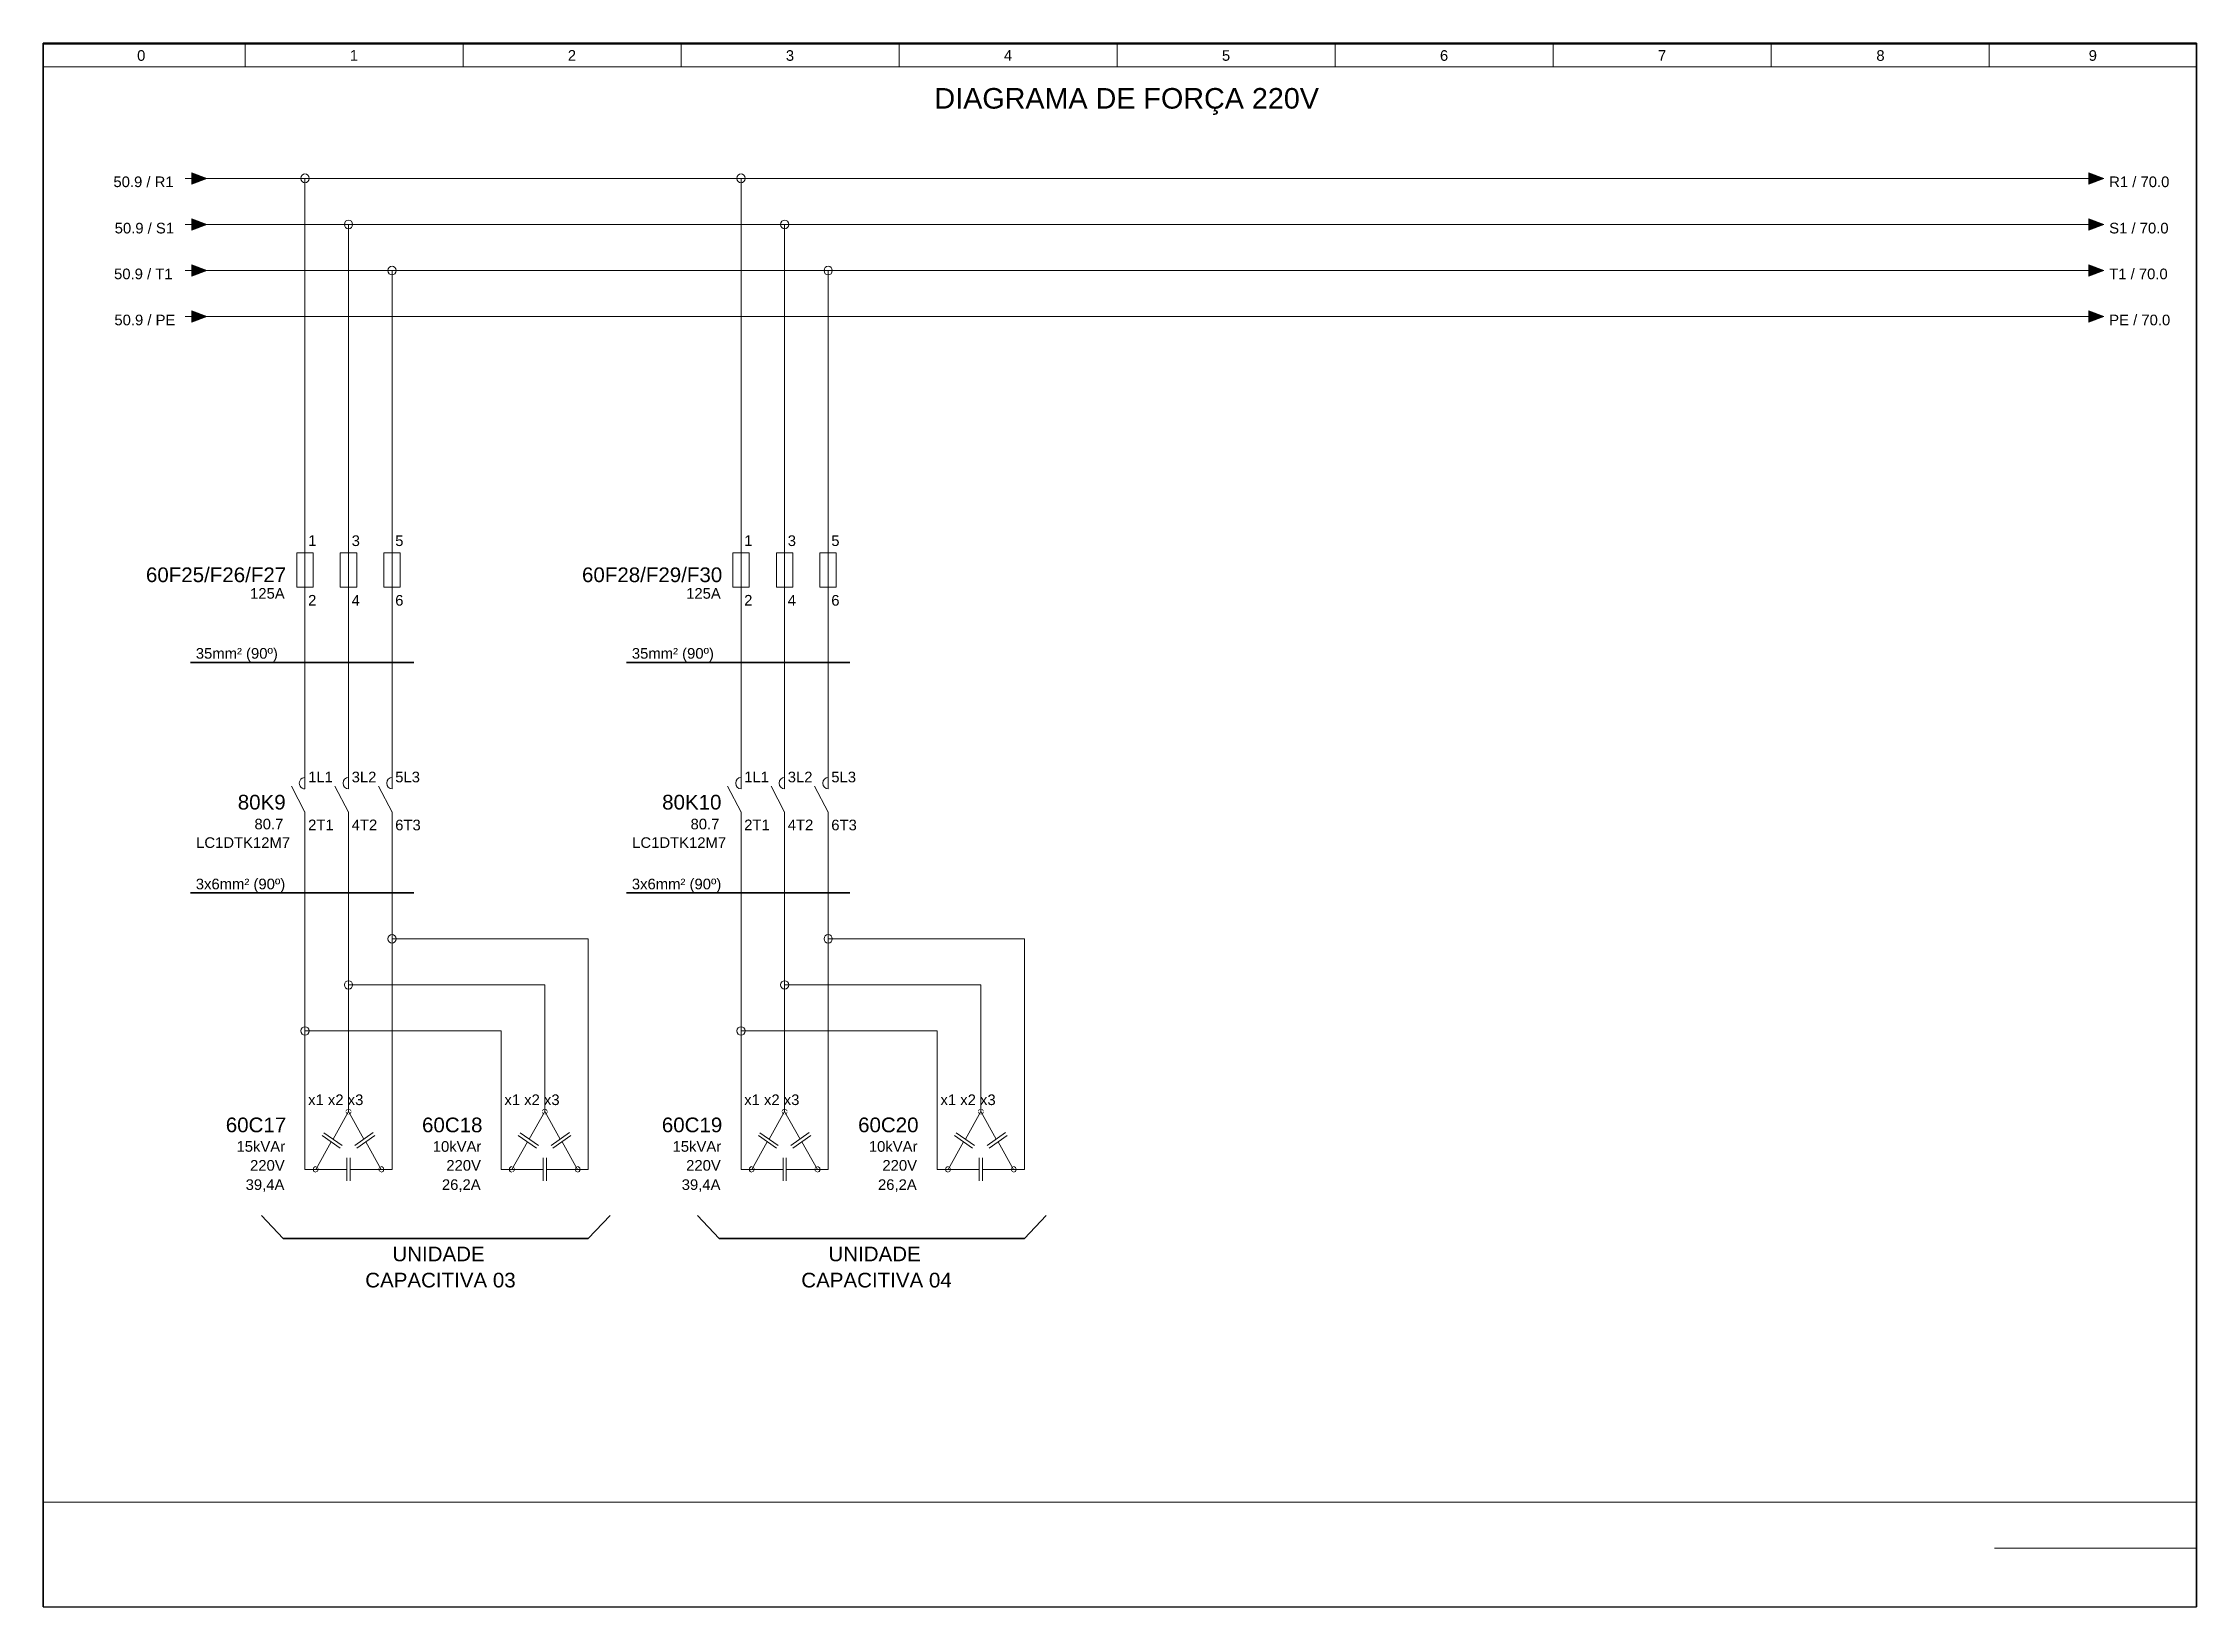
# Model space of a CAD drawing. Header units: millimetres. Extents: x 1004 to 59588, y 686 to 38112.
# Drawn here: x 11146 to 15161, y 5868 to 8784 of the extents above; entities that cross this region are included whole.
import ezdxf

# ---------------------------------------------------------------- set-up
doc = ezdxf.new("R2010")
doc.units = ezdxf.units.MM
for name, color, linetype in [('PDF7_Geometry', 7, 'Continuous'), ('PDF7_Solid Fills', 7, 'Continuous'), ('PDF7_Text', 7, 'Continuous')]:
    doc.layers.add(name, color=color, linetype=linetype)
doc.styles.add('PDF Arial', font='arial.ttf')

msp = doc.modelspace()

# ---------------------------------------------------------------- texts
at = {"layer": 'PDF7_Text', "attachment_point": 7, "style": 'PDF Arial'}
for s, insert, char_height in [('0', (11321.04, 8750.48), 19.79), ('1', (11717.51, 8750.9), 19.79), ('2', (12123.99, 8750.9), 19.79), ('3', (12530.46, 8750.48), 19.79), ('4', (12936.93, 8750.9), 19.79), ('5', (13343.4, 8750.48), 19.79), ('6', (13749.88, 8750.48), 19.79), ('7', (14156.35, 8750.9), 19.79), ('8', (14563.41, 8750.44), 19.79), ('9', (14959.3, 8750.51), 19.79), ('DIAGRAMA DE FORÇA 220V', (12807.51, 8649.85), 38.3174), ('50.9 / R1', (11276.91, 8515.02), 19.79), ('R1 / 70.0', (14997.51, 8515.02), 19.79), ('50.9 / S1', (11279.27, 8428.63), 19.79), ('S1 / 70.0', (14997.51, 8428.63), 19.79), ('50.9 / T1', (11278.09, 8343.25), 19.79), ('T1 / 70.0', (14997.51, 8343.25), 19.79), ('50.9 / PE', (11278.68, 8257.37), 19.79), ('PE / 70.0', (14997.51, 8257.37), 19.79), ('1', (11639.87, 7846.2), 19.79), ('3', (11721.04, 7845.78), 19.79), ('5', (11802.22, 7845.78), 19.79), ('1', (12452.81, 7846.2), 19.79), ('3', (12533.98, 7845.78), 19.79), ('5', (12615.16, 7845.78), 19.79), ('60F25/F26/F27', (11337.51, 7778.38), 27.3696), ('60F28/F29/F30', (12150.45, 7778.38), 27.3696), ('125A', (11531.63, 7747.54), 19.79), ('2', (11639.87, 7735.02), 19.79), ('4', (11721.04, 7735.02), 19.79), ('6', (11802.22, 7734.6), 19.79), ('125A', (12344.57, 7747.54), 19.79), ('2', (12452.81, 7735.02), 19.79), ('4', (12533.98, 7735.02), 19.79), ('6', (12615.16, 7734.6), 19.79), ('35mm² (90º)', (11430.45, 7630.05), 19.7903), ('35mm² (90º)', (12243.4, 7630.05), 19.7903), ('1L1', (11639.87, 7405.61), 19.79), ('3L2', (11721.04, 7405.19), 19.79), ('5L3', (11802.22, 7405.19), 19.79), ('1L1', (12452.81, 7405.61), 19.79), ('3L2', (12533.98, 7405.19), 19.79), ('5L3', (12615.16, 7405.19), 19.79), ('80K9', (11508.69, 7354.38), 27.37), ('80K10', (12299.87, 7354.38), 27.37), ('80.7', (11539.86, 7317.5), 19.79), ('2T1', (11639.87, 7316.2), 19.79), ('4T2', (11721.04, 7316.2), 19.79), ('6T3', (11802.22, 7315.78), 19.79), ('80.7', (12352.81, 7317.5), 19.79), ('2T1', (12452.81, 7316.2), 19.79), ('4T2', (12533.98, 7316.2), 19.79), ('6T3', (12615.16, 7315.78), 19.79), ('LC1DTK12M7', (11431.04, 7282.89), 19.79), ('LC1DTK12M7', (12243.98, 7282.89), 19.79), ('3x6mm² (90º)', (11430.45, 7200.05), 19.7903), ('3x6mm² (90º)', (12243.4, 7200.05), 19.7903), ('x1 x2 x3', (11639.87, 6803.42), 19.79), ('x1 x2 x3', (12005.75, 6803.42), 19.79), ('x1 x2 x3', (12452.81, 6803.42), 19.79), ('x1 x2 x3', (12818.69, 6803.42), 19.79), ('60C17', (11486.34, 6752.68), 27.37), ('60C18', (11852.22, 6752.62), 27.37), ('60C19', (12299.28, 6752.68), 27.37), ('60C20', (12665.16, 6752.68), 27.37), ('15kVAr', (11506.34, 6716.37), 19.79), ('10kVAr', (11872.22, 6716.37), 19.79), ('15kVAr', (12319.28, 6716.37), 19.79), ('10kVAr', (12685.16, 6716.37), 19.79), ('39,4A', (11523.39, 6641.79), 19.79), ('220V', (11531.63, 6681.07), 19.79), ('26,2A', (11889.28, 6641.79), 19.79), ('220V', (11897.51, 6681.07), 19.79), ('39,4A', (12336.34, 6641.79), 19.79), ('220V', (12344.57, 6681.07), 19.79), ('26,2A', (12702.22, 6641.79), 19.79), ('220V', (12710.45, 6681.07), 19.79), ('UNIDADE', (11796.93, 6512.09), 27.37), ('UNIDADE', (12609.87, 6512.09), 27.37), ('CAPACITIVA 03', (11746.34, 6463.26), 27.3696), ('CAPACITIVA 04', (12559.28, 6463.26), 27.3696)]:
    msp.add_mtext(s, dxfattribs=dict(at, insert=insert, char_height=char_height))

# ---------------------------------------------------------------- hatches: boundary and pattern name
at = {"layer": 'PDF7_Geometry', "transparency": 33554559}
msp.add_hatch(color=256, dxfattribs=at).paths.add_polyline_path([(14963.39, 8272.67), (14966.92, 8272.67), (14968.1, 8273.84), (14966.92, 8275.02), (14963.39, 8275.02)])
h = msp.add_hatch(color=256, dxfattribs=at)
h.paths.add_polyline_path([(11715.16, 6791.49), (11720.45, 6791.49)], flags=0)
h.paths.add_polyline_path([(11720.45, 6791.49, 0.4166667), (11715.16, 6796.78)], flags=0)
h.paths.add_polyline_path([(11715.16, 6796.78, 0.4166667), (11709.87, 6791.49)], flags=0)
h.paths.add_polyline_path([(11709.87, 6791.49, 0.4166667), (11715.16, 6786.2)], flags=0)
h.paths.add_polyline_path([(11715.16, 6786.2, 0.4166667), (11720.45, 6791.49)], flags=0)
h = msp.add_hatch(color=256, dxfattribs=at)
h.paths.add_polyline_path([(12081.04, 6791.49), (12086.33, 6791.49)], flags=0)
h.paths.add_polyline_path([(12086.33, 6791.49, 0.4166667), (12081.04, 6796.78)], flags=0)
h.paths.add_polyline_path([(12081.04, 6796.78, 0.4166667), (12075.75, 6791.49)], flags=0)
h.paths.add_polyline_path([(12075.75, 6791.49, 0.4166667), (12081.04, 6786.2)], flags=0)
h.paths.add_polyline_path([(12081.04, 6786.2, 0.4166667), (12086.33, 6791.49)], flags=0)
h = msp.add_hatch(color=256, dxfattribs=at)
h.paths.add_polyline_path([(12528.1, 6791.49), (12533.39, 6791.49)], flags=0)
h.paths.add_polyline_path([(12533.39, 6791.49, 0.4166667), (12528.1, 6796.78)], flags=0)
h.paths.add_polyline_path([(12528.1, 6796.78, 0.4166667), (12522.81, 6791.49)], flags=0)
h.paths.add_polyline_path([(12522.81, 6791.49, 0.4166667), (12528.1, 6786.2)], flags=0)
h.paths.add_polyline_path([(12528.1, 6786.2, 0.4166667), (12533.39, 6791.49)], flags=0)
h = msp.add_hatch(color=256, dxfattribs=at)
h.paths.add_polyline_path([(12893.98, 6791.49), (12899.28, 6791.49)], flags=0)
h.paths.add_polyline_path([(12899.28, 6791.49, 0.4166667), (12893.98, 6796.78)], flags=0)
h.paths.add_polyline_path([(12893.98, 6796.78, 0.4166667), (12888.69, 6791.49)], flags=0)
h.paths.add_polyline_path([(12888.69, 6791.49, 0.4166667), (12893.98, 6786.2)], flags=0)
h.paths.add_polyline_path([(12893.98, 6786.2, 0.4166667), (12899.28, 6791.49)], flags=0)
h = msp.add_hatch(color=256, dxfattribs=at)
h.paths.add_polyline_path([(11653.98, 6683.84), (11659.28, 6683.84)], flags=0)
h.paths.add_polyline_path([(11659.28, 6683.84, 0.4166667), (11653.98, 6689.14)], flags=0)
h.paths.add_polyline_path([(11653.98, 6678.55, 0.4166667), (11659.28, 6683.84)], flags=0)
h = msp.add_hatch(color=256, dxfattribs=at)
h.paths.add_polyline_path([(11776.33, 6683.84), (11781.04, 6683.84)], flags=0)
h.paths.add_polyline_path([(11776.33, 6689.14, 0.4166667), (11771.04, 6683.84)], flags=0)
h.paths.add_polyline_path([(11771.04, 6683.84, 0.4166667), (11776.33, 6678.55)], flags=0)
h = msp.add_hatch(color=256, dxfattribs=at)
h.paths.add_polyline_path([(12019.86, 6683.84), (12025.16, 6683.84)], flags=0)
h.paths.add_polyline_path([(12025.16, 6683.84, 0.4166667), (12019.86, 6689.14)], flags=0)
h.paths.add_polyline_path([(12019.86, 6678.55, 0.4166667), (12025.16, 6683.84)], flags=0)
h = msp.add_hatch(color=256, dxfattribs=at)
h.paths.add_polyline_path([(12142.22, 6683.84), (12146.92, 6683.84)], flags=0)
h.paths.add_polyline_path([(12142.22, 6689.14, 0.4166667), (12136.92, 6683.84)], flags=0)
h.paths.add_polyline_path([(12136.92, 6683.84, 0.4166667), (12142.22, 6678.55)], flags=0)
h = msp.add_hatch(color=256, dxfattribs=at)
h.paths.add_polyline_path([(12466.92, 6683.84), (12472.22, 6683.84)], flags=0)
h.paths.add_polyline_path([(12472.22, 6683.84, 0.4166667), (12466.92, 6689.14)], flags=0)
h.paths.add_polyline_path([(12466.92, 6678.55, 0.4166667), (12472.22, 6683.84)], flags=0)
h = msp.add_hatch(color=256, dxfattribs=at)
h.paths.add_polyline_path([(12589.28, 6683.84), (12593.98, 6683.84)], flags=0)
h.paths.add_polyline_path([(12589.28, 6689.14, 0.4166667), (12583.98, 6683.84)], flags=0)
h.paths.add_polyline_path([(12583.98, 6683.84, 0.4166667), (12589.28, 6678.55)], flags=0)
h = msp.add_hatch(color=256, dxfattribs=at)
h.paths.add_polyline_path([(12832.81, 6683.84), (12838.1, 6683.84)], flags=0)
h.paths.add_polyline_path([(12838.1, 6683.84, 0.4166667), (12832.81, 6689.14)], flags=0)
h.paths.add_polyline_path([(12832.81, 6678.55, 0.4166667), (12838.1, 6683.84)], flags=0)
h = msp.add_hatch(color=256, dxfattribs=at)
h.paths.add_polyline_path([(12955.16, 6683.84), (12959.86, 6683.84)], flags=0)
h.paths.add_polyline_path([(12955.16, 6689.14, 0.4166667), (12949.86, 6683.84)], flags=0)
h.paths.add_polyline_path([(12949.86, 6683.84, 0.4166667), (12955.16, 6678.55)], flags=0)

# ---------------------------------------------------------------- linework, layer by layer
at = {"layer": 'PDF7_Geometry', "lineweight": 25}
for points in [[(15160.45, 8783.84), (11145.75, 8783.84), (11145.75, 5867.96), (15160.45, 5867.96)], [(11145.75, 5867.96), (11145.75, 8783.84)], [(15160.45, 8782.67), (11145.75, 8782.67)], [(15160.45, 5867.96), (15160.45, 8783.84)]]:
    msp.add_lwpolyline(points, close=True, dxfattribs=at)
at = {"layer": 'PDF7_Geometry', "lineweight": 13}
for points in [[(11522.22, 8782.67), (11522.22, 8739.73)], [(11928.69, 8782.67), (11928.69, 8739.73)], [(12335.16, 8782.67), (12335.16, 8739.73)], [(12741.63, 8782.67), (12741.63, 8739.73)], [(13148.1, 8782.67), (13148.1, 8739.73)], [(13554.57, 8782.67), (13554.57, 8739.73)], [(13961.04, 8782.67), (13961.04, 8739.73)], [(14367.51, 8782.67), (14367.51, 8739.73)], [(14773.98, 8782.67), (14773.98, 8739.73)], [(11145.75, 8739.73), (15160.45, 8739.73)]]:
    msp.add_lwpolyline(points, dxfattribs=at)
at = {"layer": 'PDF7_Geometry', "lineweight": 18}
for points in [[(11410.45, 8531.49), (11422.81, 8531.49)], [(11613.39, 8531.49), (11653.98, 8531.49), (12446.92, 8531.49), (12446.92, 7843.84), (12446.92, 7757.96), (12446.92, 7414.43), (12446.92, 7393.25)], [(11633.98, 8531.49), (11633.98, 8510.31)], [(12426.33, 8531.49), (12466.92, 8531.49), (14966.92, 8531.49)], [(12446.92, 8531.49), (12446.92, 8510.31)], [(14946.92, 8531.49), (14959.28, 8531.49)], [(11410.45, 8445.61), (11422.81, 8445.61)], [(11430.45, 8445.61), (11715.16, 8445.61), (11715.16, 7843.84), (11715.16, 7757.96), (11715.16, 7414.43), (11715.16, 7393.25)], [(11694.57, 8445.61), (11735.16, 8445.61), (12528.1, 8445.61), (12528.1, 7843.84), (12528.1, 7757.96), (12528.1, 7414.43), (12528.1, 7393.25)], [(11715.16, 8445.61), (11715.16, 8424.43)], [(12507.51, 8445.61), (12548.69, 8445.61), (14966.92, 8445.61)], [(12528.1, 8445.61), (12528.1, 8424.43)], [(14946.92, 8445.61), (14959.28, 8445.61)], [(11410.45, 8359.73), (11422.81, 8359.73)], [(11430.45, 8359.73), (11796.33, 8359.73), (11796.33, 7843.84), (11796.33, 7757.96), (11796.33, 7414.43), (11796.33, 7393.25)], [(11776.33, 8359.73), (11816.92, 8359.73), (12609.28, 8359.73), (12609.28, 7843.84), (12609.28, 7757.96), (12609.28, 7414.43), (12609.28, 7393.25)], [(11796.33, 8359.73), (11796.33, 8337.96)], [(12589.28, 8359.73), (12629.86, 8359.73), (14966.92, 8359.73)], [(12609.28, 8359.73), (12609.28, 8337.96)], [(14946.92, 8359.73), (14959.28, 8359.73)], [(11410.45, 8273.84), (11422.81, 8273.84)], [(11430.45, 8273.84), (14966.92, 8273.84)], [(14946.92, 8273.84), (14959.28, 8273.84)], [(11608.69, 7398.55), (11633.98, 7349.73)], [(11689.87, 7398.55), (11715.16, 7349.73)], [(11771.04, 7398.55), (11796.33, 7349.73)], [(12421.63, 7398.55), (12446.92, 7349.73)], [(12502.81, 7398.55), (12528.1, 7349.73)], [(12583.98, 7398.55), (12609.28, 7349.73)], [(11633.98, 7350.31), (11633.98, 7328.55), (11633.98, 6942.08), (11633.98, 6812.67), (11633.98, 6683.84), (11712.22, 6683.84)], [(11715.16, 7350.31), (11715.16, 7328.55), (11715.16, 7027.96), (11715.16, 6812.67), (11715.16, 6791.49), (11686.34, 6740.31)], [(11796.33, 7350.31), (11796.33, 7328.55), (11796.33, 7113.84), (11796.33, 6812.67), (11796.33, 6683.84), (11718.1, 6683.84)], [(12446.92, 7350.31), (12446.92, 7328.55), (12446.92, 6942.08), (12446.92, 6812.67), (12446.92, 6683.84), (12525.16, 6683.84)], [(12528.1, 7350.31), (12528.1, 7328.55), (12528.1, 7027.96), (12528.1, 6812.67), (12528.1, 6791.49), (12499.28, 6740.31)], [(12609.28, 7350.31), (12609.28, 7328.55), (12609.28, 7113.84), (12609.28, 6812.67), (12609.28, 6683.84), (12531.04, 6683.84)], [(11796.33, 7135.02), (11796.33, 7092.08)], [(11796.33, 7113.84), (11816.92, 7113.84), (12162.22, 7113.84), (12162.22, 6812.67), (12162.22, 6683.84), (12083.98, 6683.84)], [(12142.22, 7113.84), (12162.22, 7113.84), (12162.22, 7092.08)], [(12609.28, 7135.02), (12609.28, 7092.08)], [(12609.28, 7113.84), (12629.86, 7113.84), (12975.16, 7113.84), (12975.16, 6812.67), (12975.16, 6683.84), (12896.92, 6683.84)], [(12955.16, 7113.84), (12975.16, 7113.84), (12975.16, 7092.08)], [(11715.16, 7049.14), (11715.16, 7006.2)], [(11715.16, 7027.96), (11735.16, 7027.96), (12081.04, 7027.96), (12081.04, 6812.67), (12081.04, 6791.49), (12052.22, 6740.31)], [(12060.45, 7027.96), (12081.04, 7027.96), (12081.04, 7006.2)], [(12528.1, 7049.14), (12528.1, 7006.2)], [(12528.1, 7027.96), (12548.69, 7027.96), (12893.98, 7027.96), (12893.98, 6812.67), (12893.98, 6791.49), (12865.16, 6740.31)], [(12873.39, 7027.96), (12893.98, 7027.96), (12893.98, 7006.2)], [(11633.98, 6963.25), (11633.98, 6920.31)], [(12446.92, 6963.25), (12446.92, 6920.31)], [(11633.98, 6942.08), (11653.98, 6942.08), (11999.86, 6942.08), (11999.86, 6812.67), (11999.86, 6683.84), (12078.1, 6683.84)], [(11979.28, 6942.08), (11999.86, 6942.08), (11999.86, 6920.31)], [(12446.92, 6942.08), (12466.92, 6942.08), (12812.81, 6942.08), (12812.81, 6812.67), (12812.81, 6683.84), (12891.04, 6683.84)], [(12792.22, 6942.08), (12812.81, 6942.08), (12812.81, 6920.31)], [(11715.16, 6791.49), (11743.98, 6740.31)], [(12081.04, 6791.49), (12109.86, 6740.31)], [(12528.1, 6791.49), (12556.92, 6740.31)], [(12893.98, 6791.49), (12922.81, 6740.31)], [(11665.75, 6746.78), (11699.87, 6723.25)], [(11669.28, 6752.08), (11703.39, 6728.55)], [(11726.92, 6728.55), (11761.04, 6752.67)], [(11730.45, 6723.25), (11763.98, 6746.78)], [(12031.63, 6746.78), (12065.75, 6723.25)], [(12035.16, 6752.08), (12069.28, 6728.55)], [(12092.81, 6728.55), (12126.92, 6752.67)], [(12096.33, 6723.25), (12129.86, 6746.78)], [(12479.28, 6746.78), (12512.81, 6723.25)], [(12482.22, 6752.08), (12516.33, 6728.55)], [(12539.86, 6728.55), (12573.98, 6752.67)], [(12543.39, 6723.25), (12576.92, 6746.78)], [(12845.16, 6746.78), (12878.69, 6723.25)], [(12848.1, 6752.08), (12882.22, 6728.55)], [(12905.75, 6728.55), (12939.86, 6752.67)], [(12909.28, 6723.25), (12942.81, 6746.78)], [(11682.81, 6735.02), (11653.98, 6683.84)], [(11712.22, 6705.61), (11712.22, 6662.67)], [(11718.1, 6705.61), (11718.1, 6662.67)], [(11747.51, 6735.02), (11776.33, 6683.84)], [(12048.69, 6735.02), (12019.86, 6683.84)], [(12078.1, 6705.61), (12078.1, 6662.67)], [(12083.98, 6705.61), (12083.98, 6662.67)], [(12113.39, 6735.02), (12142.22, 6683.84)], [(12495.75, 6735.02), (12466.92, 6683.84)], [(12525.16, 6705.61), (12525.16, 6662.67)], [(12531.04, 6705.61), (12531.04, 6662.67)], [(12560.45, 6735.02), (12589.28, 6683.84)], [(12861.63, 6735.02), (12832.81, 6683.84)], [(12891.04, 6705.61), (12891.04, 6662.67)], [(12896.92, 6705.61), (12896.92, 6662.67)], [(12926.33, 6735.02), (12955.16, 6683.84)]]:
    msp.add_lwpolyline(points, dxfattribs=at)
for points in [[(11422.81, 8520.9), (11422.81, 8542.08), (11451.04, 8531.49)], [(14959.28, 8520.9), (14959.28, 8542.08), (14987.51, 8531.49)], [(11422.81, 8435.02), (11422.81, 8456.2), (11451.04, 8445.61)], [(14959.28, 8435.02), (14959.28, 8456.2), (14987.51, 8445.61)], [(11422.81, 8349.14), (11422.81, 8370.31), (11451.04, 8359.73)], [(14959.28, 8349.14), (14959.28, 8370.31), (14987.51, 8359.73)], [(11422.81, 8263.25), (11422.81, 8284.43), (11451.04, 8273.84)], [(14959.28, 8263.25), (14959.28, 8284.43), (14987.51, 8273.84)], [(11618.69, 7769.14), (11649.28, 7769.14), (11649.28, 7833.25), (11618.69, 7833.25)], [(11699.87, 7769.14), (11730.45, 7769.14), (11730.45, 7833.25), (11699.87, 7833.25)], [(11781.04, 7769.14), (11811.63, 7769.14), (11811.63, 7833.25), (11781.04, 7833.25)], [(12431.63, 7769.14), (12462.22, 7769.14), (12462.22, 7833.25), (12431.63, 7833.25)], [(12512.81, 7769.14), (12543.39, 7769.14), (12543.39, 7833.25), (12512.81, 7833.25)], [(12593.98, 7769.14), (12624.57, 7769.14), (12624.57, 7833.25), (12593.98, 7833.25)]]:
    msp.add_lwpolyline(points, close=True, dxfattribs=at)
msp.add_lwpolyline([(11430.45, 8531.49), (11633.98, 8531.49), (11633.98, 7843.84), (11633.98, 7757.96), (11633.98, 7414.43), (11633.98, 7393.25, -1.0041929), (11633.98, 7414.43)], format="xyb", dxfattribs=at)
at = {"layer": 'PDF7_Geometry', "lineweight": 35}
for points in [[(11420.45, 7629.14), (11836.92, 7629.14)], [(12233.39, 7629.14), (12649.86, 7629.14)], [(11420.45, 7199.73), (11836.92, 7199.73)], [(12233.39, 7199.73), (12649.86, 7199.73)], [(11552.81, 6597.96), (11593.39, 6555.02), (12162.22, 6555.02), (12202.81, 6597.96)], [(12365.75, 6597.96), (12406.33, 6555.02), (12975.16, 6555.02), (13015.75, 6597.96)]]:
    msp.add_lwpolyline(points, dxfattribs=at)
at = {"layer": 'PDF7_Geometry', "lineweight": 9}
for points in [[(11145.75, 6063.25), (15161.04, 6063.25)], [(14783.98, 5977.37), (15159.28, 5977.37)]]:
    msp.add_lwpolyline(points, dxfattribs=at)
at = {"layer": 'PDF7_Geometry', "color": 7, "lineweight": 13, "true_color": 0xffffff}
msp.add_lwpolyline([(11145.76, 5867.96), (11145.75, 5867.97)], dxfattribs=at)
at = {"layer": 'PDF7_Geometry', "lineweight": 25}
msp.add_lwpolyline([(11145.75, 5867.96), (15160.45, 5867.96)], dxfattribs=at)
msp.add_lwpolyline([(11145.75, 5867.96), (15160.45, 5867.96)], dxfattribs=at)
at = {"layer": 'PDF7_Geometry', "lineweight": 18}
for points in [[(11633.98, 8539.73), (11629.87, 8539.73), (11626.34, 8536.2), (11626.34, 8531.49)], [(11626.34, 8531.49), (11626.34, 8527.37), (11629.87, 8523.25), (11633.98, 8523.25)], [(11641.63, 8531.49), (11641.63, 8536.2), (11638.1, 8539.73), (11633.98, 8539.73)], [(11633.98, 8523.25), (11638.1, 8523.25), (11641.63, 8527.37), (11641.63, 8531.49)], [(12446.92, 8539.73), (12442.81, 8539.73), (12439.28, 8536.2), (12439.28, 8531.49)], [(12439.28, 8531.49), (12439.28, 8527.37), (12442.81, 8523.25), (12446.92, 8523.25)], [(12454.57, 8531.49), (12454.57, 8536.2), (12451.04, 8539.73), (12446.92, 8539.73)], [(12446.92, 8523.25), (12451.04, 8523.25), (12454.57, 8527.37), (12454.57, 8531.49)], [(11715.16, 8453.84), (11711.04, 8453.84), (11707.51, 8450.31), (11707.51, 8445.61)], [(11707.51, 8445.61), (11707.51, 8440.9), (11711.04, 8437.37), (11715.16, 8437.37)], [(11722.81, 8445.61), (11722.81, 8450.31), (11719.28, 8453.84), (11715.16, 8453.84)], [(11715.16, 8437.37), (11719.28, 8437.37), (11722.81, 8440.9), (11722.81, 8445.61)], [(12528.1, 8453.84), (12523.98, 8453.84), (12520.45, 8450.31), (12520.45, 8445.61)], [(12520.45, 8445.61), (12520.45, 8440.9), (12523.98, 8437.37), (12528.1, 8437.37)], [(12535.75, 8445.61), (12535.75, 8450.31), (12532.22, 8453.84), (12528.1, 8453.84)], [(12528.1, 8437.37), (12532.22, 8437.37), (12535.75, 8440.9), (12535.75, 8445.61)], [(11796.33, 8367.96), (11792.22, 8367.96), (11788.69, 8364.43), (11788.69, 8359.73)], [(11788.69, 8359.73), (11788.69, 8355.02), (11792.22, 8351.49), (11796.33, 8351.49)], [(11803.98, 8359.73), (11803.98, 8364.43), (11800.45, 8367.96), (11796.33, 8367.96)], [(11796.33, 8351.49), (11800.45, 8351.49), (11803.98, 8355.02), (11803.98, 8359.73)], [(12609.28, 8367.96), (12605.16, 8367.96), (12601.63, 8364.43), (12601.63, 8359.73)], [(12601.63, 8359.73), (12601.63, 8355.02), (12605.16, 8351.49), (12609.28, 8351.49)], [(12616.92, 8359.73), (12616.92, 8364.43), (12613.39, 8367.96), (12609.28, 8367.96)], [(12609.28, 8351.49), (12613.39, 8351.49), (12616.92, 8355.02), (12616.92, 8359.73)], [(11715.16, 7414.43), (11709.28, 7414.43), (11705.16, 7409.73), (11705.16, 7403.84)], [(11705.16, 7403.84), (11705.16, 7397.96), (11709.28, 7393.25), (11715.16, 7393.25)], [(11796.33, 7414.43), (11791.04, 7414.43), (11786.33, 7409.73), (11786.33, 7403.84)], [(11786.33, 7403.84), (11786.33, 7397.96), (11791.04, 7393.25), (11796.33, 7393.25)], [(12446.92, 7414.43), (12441.04, 7414.43), (12436.92, 7409.73), (12436.92, 7403.84)], [(12436.92, 7403.84), (12436.92, 7397.96), (12441.04, 7393.25), (12446.92, 7393.25)], [(12528.1, 7414.43), (12522.22, 7414.43), (12518.1, 7409.73), (12518.1, 7403.84)], [(12518.1, 7403.84), (12518.1, 7397.96), (12522.22, 7393.25), (12528.1, 7393.25)], [(12609.28, 7414.43), (12603.98, 7414.43), (12599.28, 7409.73), (12599.28, 7403.84)], [(12599.28, 7403.84), (12599.28, 7397.96), (12603.98, 7393.25), (12609.28, 7393.25)], [(11796.33, 7121.49), (11792.22, 7121.49), (11788.69, 7117.96), (11788.69, 7113.84)], [(11788.69, 7113.84), (11788.69, 7109.14), (11792.22, 7105.61), (11796.33, 7105.61)], [(11803.98, 7113.84), (11803.98, 7117.96), (11800.45, 7121.49), (11796.33, 7121.49)], [(11796.33, 7105.61), (11800.45, 7105.61), (11803.98, 7109.14), (11803.98, 7113.84)], [(12609.28, 7121.49), (12605.16, 7121.49), (12601.63, 7117.96), (12601.63, 7113.84)], [(12601.63, 7113.84), (12601.63, 7109.14), (12605.16, 7105.61), (12609.28, 7105.61)], [(12616.92, 7113.84), (12616.92, 7117.96), (12613.39, 7121.49), (12609.28, 7121.49)], [(12609.28, 7105.61), (12613.39, 7105.61), (12616.92, 7109.14), (12616.92, 7113.84)], [(11715.16, 7035.61), (11711.04, 7035.61), (11707.51, 7032.08), (11707.51, 7027.96)], [(11707.51, 7027.96), (11707.51, 7023.25), (11711.04, 7019.73), (11715.16, 7019.73)], [(11722.81, 7027.96), (11722.81, 7032.08), (11719.28, 7035.61), (11715.16, 7035.61)], [(11715.16, 7019.73), (11719.28, 7019.73), (11722.81, 7023.25), (11722.81, 7027.96)], [(12528.1, 7035.61), (12523.98, 7035.61), (12520.45, 7032.08), (12520.45, 7027.96)], [(12520.45, 7027.96), (12520.45, 7023.25), (12523.98, 7019.73), (12528.1, 7019.73)], [(12535.75, 7027.96), (12535.75, 7032.08), (12532.22, 7035.61), (12528.1, 7035.61)], [(12528.1, 7019.73), (12532.22, 7019.73), (12535.75, 7023.25), (12535.75, 7027.96)], [(11633.98, 6949.73), (11629.87, 6949.73), (11626.34, 6946.2), (11626.34, 6942.08)], [(11641.63, 6942.08), (11641.63, 6946.2), (11638.1, 6949.73), (11633.98, 6949.73)], [(12446.92, 6949.73), (12442.81, 6949.73), (12439.28, 6946.2), (12439.28, 6942.08)], [(12454.57, 6942.08), (12454.57, 6946.2), (12451.04, 6949.73), (12446.92, 6949.73)], [(11626.34, 6942.08), (11626.34, 6937.37), (11629.87, 6933.84), (11633.98, 6933.84)], [(11633.98, 6933.84), (11638.1, 6933.84), (11641.63, 6937.37), (11641.63, 6942.08)], [(12439.28, 6942.08), (12439.28, 6937.37), (12442.81, 6933.84), (12446.92, 6933.84)], [(12446.92, 6933.84), (12451.04, 6933.84), (12454.57, 6937.37), (12454.57, 6942.08)], [(11653.98, 6689.14), (11651.63, 6689.14), (11649.28, 6686.78), (11649.28, 6683.84)], [(11649.28, 6683.84), (11649.28, 6680.9), (11651.63, 6678.55), (11653.98, 6678.55)], [(11781.04, 6683.84), (11781.04, 6686.78), (11778.69, 6689.14), (11776.33, 6689.14)], [(11776.33, 6678.55), (11778.69, 6678.55), (11781.04, 6680.9), (11781.04, 6683.84)], [(12019.86, 6689.14), (12016.92, 6689.14), (12015.16, 6686.78), (12015.16, 6683.84)], [(12015.16, 6683.84), (12015.16, 6680.9), (12016.92, 6678.55), (12019.86, 6678.55)], [(12146.92, 6683.84), (12146.92, 6686.78), (12144.57, 6689.14), (12142.22, 6689.14)], [(12142.22, 6678.55), (12144.57, 6678.55), (12146.92, 6680.9), (12146.92, 6683.84)], [(12466.92, 6689.14), (12464.57, 6689.14), (12462.22, 6686.78), (12462.22, 6683.84)], [(12462.22, 6683.84), (12462.22, 6680.9), (12464.57, 6678.55), (12466.92, 6678.55)], [(12593.98, 6683.84), (12593.98, 6686.78), (12591.63, 6689.14), (12589.28, 6689.14)], [(12589.28, 6678.55), (12591.63, 6678.55), (12593.98, 6680.9), (12593.98, 6683.84)], [(12832.81, 6689.14), (12830.45, 6689.14), (12828.1, 6686.78), (12828.1, 6683.84)], [(12828.1, 6683.84), (12828.1, 6680.9), (12830.45, 6678.55), (12832.81, 6678.55)], [(12959.86, 6683.84), (12959.86, 6686.78), (12957.51, 6689.14), (12955.16, 6689.14)], [(12955.16, 6678.55), (12957.51, 6678.55), (12959.86, 6680.9), (12959.86, 6683.84)]]:
    msp.add_open_spline(points, degree=3, dxfattribs=at)
at = {"layer": 'PDF7_Solid Fills', "lineweight": 18, "transparency": 33554559}
for points in [[(11422.81, 8542.08), (11451.04, 8531.49), (11422.81, 8520.9)], [(14959.28, 8542.08), (14987.51, 8531.49), (14959.28, 8520.9)], [(11422.81, 8456.2), (11451.04, 8445.61), (11422.81, 8435.02)], [(14959.28, 8456.2), (14987.51, 8445.61), (14959.28, 8435.02)], [(11422.81, 8370.31), (11451.04, 8359.73), (11422.81, 8349.14)], [(14959.28, 8370.31), (14987.51, 8359.73), (14959.28, 8349.14)], [(11422.81, 8284.43), (11451.04, 8273.84), (11422.81, 8263.25)], [(14959.28, 8284.43), (14987.51, 8273.84), (14959.28, 8263.25)]]:
    msp.add_solid(points, dxfattribs=at)

msp.set_redraw_order([(e.dxf.handle, doc.entitydb.next_handle()) for e in msp.query("TEXT MTEXT ATTDEF DIMENSION ARC_DIMENSION")])  # texts and dimensions are drawn at this point

doc.saveas('drawing.dxf')
